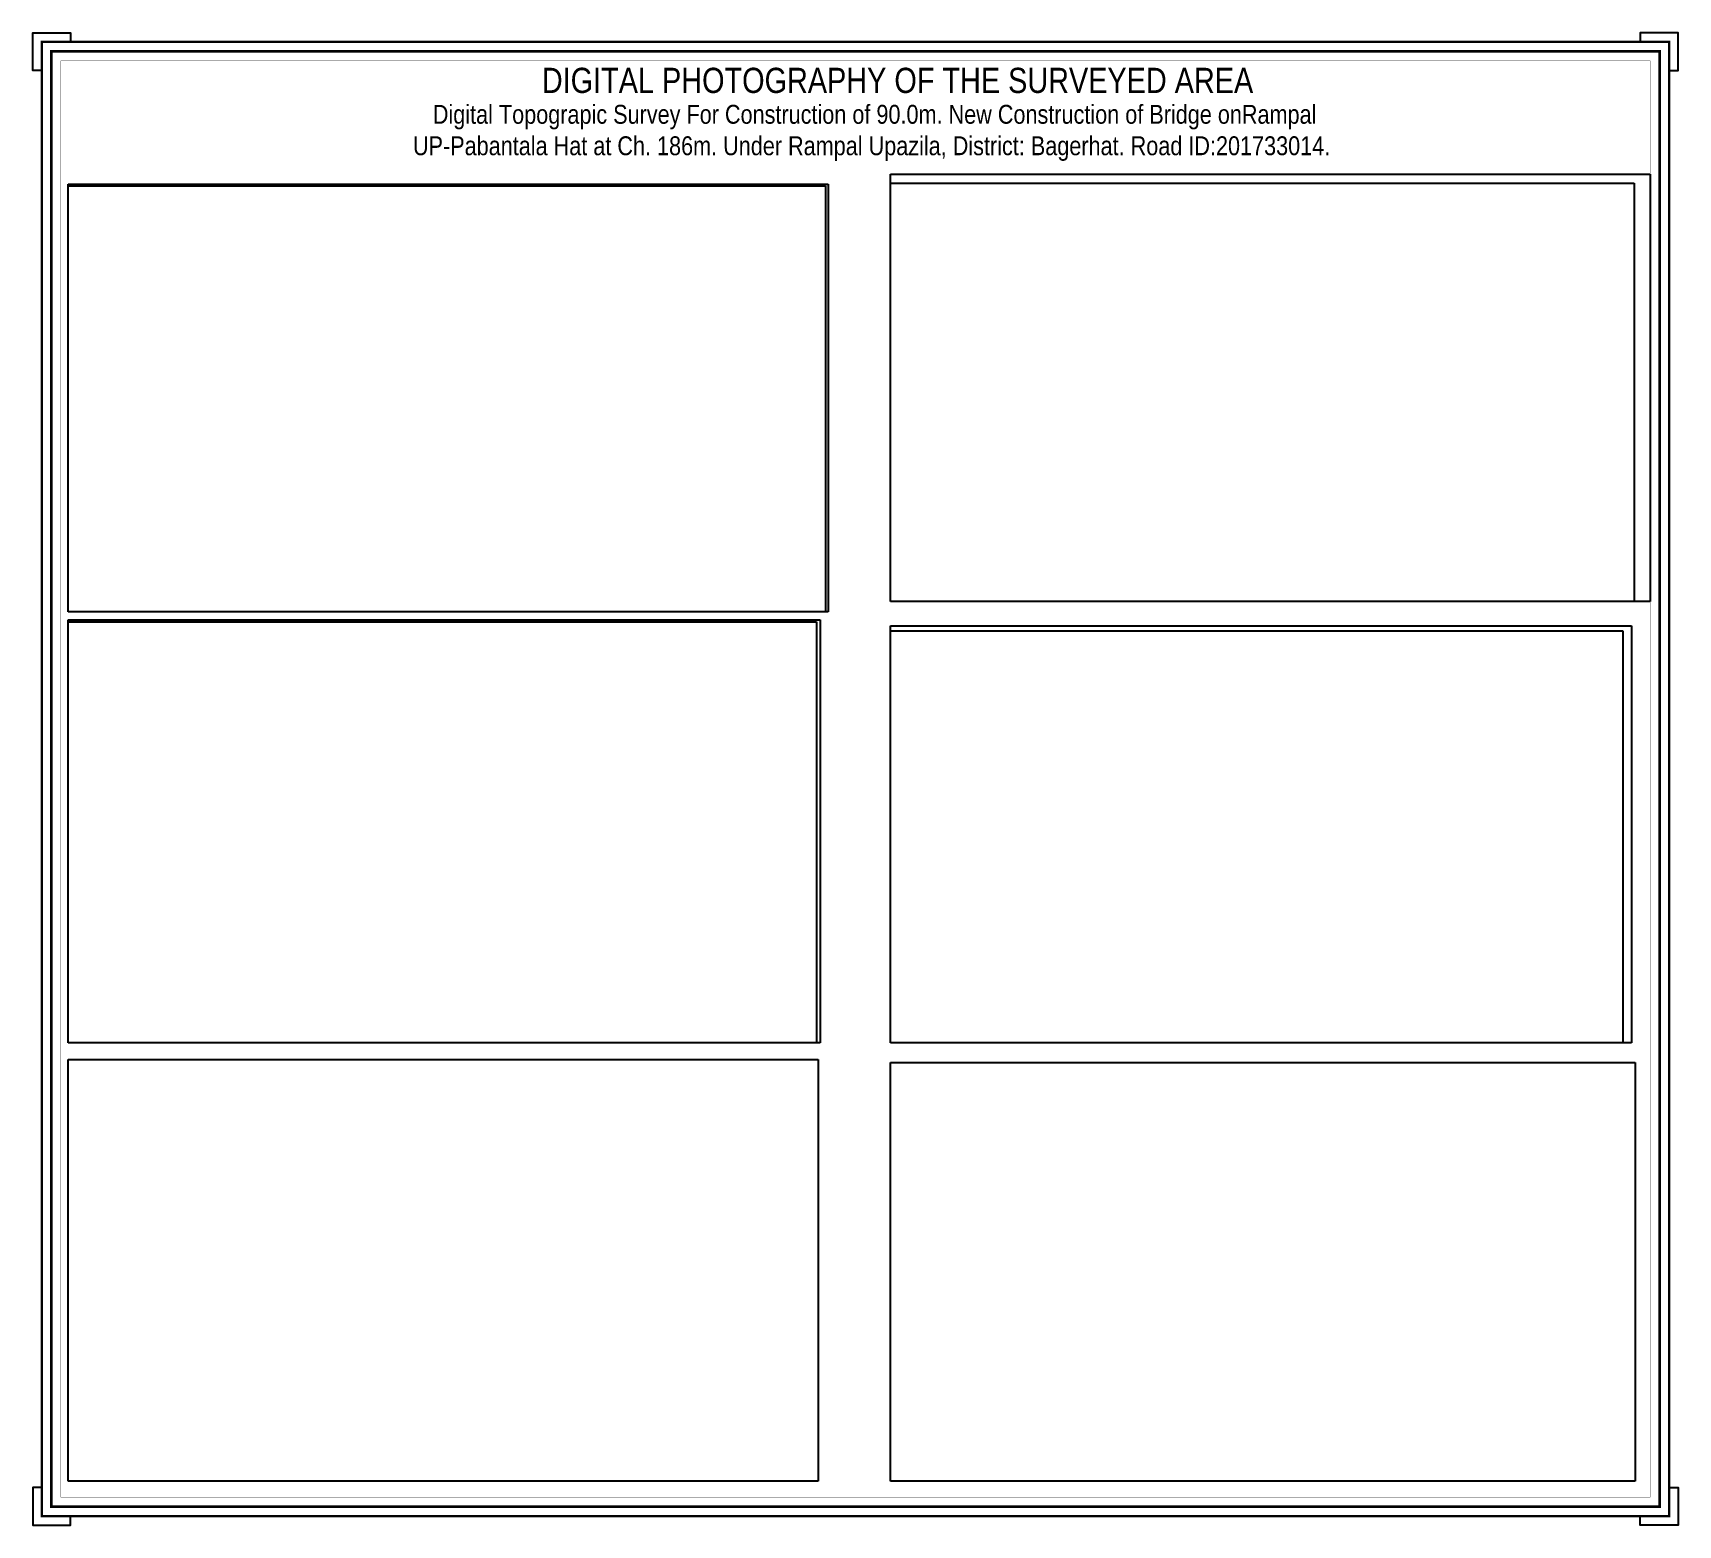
# Model space of a CAD drawing. Header units: inches. Extents: x 771028 to 773337, y 2500430 to 2500783.
# Drawn here: x 771945.2 to 772180.4, y 2500454.8 to 2500668.2 of the extents above; entities that cross this region are included whole.
import ezdxf

# ---------------------------------------------------------------- set-up
doc = ezdxf.new("R2010")
doc.units = ezdxf.units.IN
doc.header["$MEASUREMENT"] = 0
doc.layers.add('Chainage_TXT', color=7, linetype='Continuous')
doc.layers.add('text', color=7, linetype='Continuous')
doc.layers.add('Frame', color=7, linetype='Continuous', lineweight=9)
doc.layers.add('Profail', color=5, linetype='Continuous', lineweight=18)
doc.styles.get("Standard").update_dxf_attribs({"font": 'arial.ttf', "height": 1})
doc.styles.add('SWIS', font='swissc.ttf')
picture_1 = doc.add_image_def('image1.jpeg', size_in_pixel=(1600, 900))
picture_2 = doc.add_image_def('image2.jpeg', size_in_pixel=(1600, 900))
picture_3 = doc.add_image_def('image3.jpeg', size_in_pixel=(1600, 900))
picture_4 = doc.add_image_def('image4.jpeg', size_in_pixel=(900, 1600))
picture_5 = doc.add_image_def('image5.jpeg', size_in_pixel=(1600, 900))
picture_6 = doc.add_image_def('image6.jpeg', size_in_pixel=(1600, 900))
picture_7 = doc.add_image_def('image7.jpeg', size_in_pixel=(1600, 900))
picture_8 = doc.add_image_def('image8.jpeg', size_in_pixel=(1600, 900))
picture_9 = doc.add_image_def('image9.jpeg', size_in_pixel=(1600, 900))
picture_10 = doc.add_image_def('image10.jpeg', size_in_pixel=(1600, 900))
picture_11 = doc.add_image_def('image11.jpeg', size_in_pixel=(900, 1600))
picture_12 = doc.add_image_def('image12.jpeg', size_in_pixel=(900, 1600))

msp = doc.modelspace()

# ---------------------------------------------------------------- texts
at = {"layer": 'Profail', "lineweight": 5, "ltscale": 50, "insert": (772065.116, 2500657.935, -52.231), "char_height": 2.7, "width": 143.69705, "attachment_point": 2}
msp.add_mtext('{\\fSwis721 Cn BT|b0|i0|c0|p34; Digital Topograpic Survey For Construction of 90.0m. New Construction of Bridge onRampal UP-Pabantala Hat at Ch. 186m. Under Rampal Upazila, District: Bagerhat. Road ID:201733014.}', dxfattribs=at)
at = {"layer": 'text', "lineweight": 5, "ltscale": 0.5, "insert": (772017.96, 2500663.234, -7.957), "char_height": 3.6, "width": 176.0372, "attachment_point": 1, "style": 'SWIS'}
msp.add_mtext('DIGITAL PHOTOGRAPHY OF THE SURVEYED AREA', dxfattribs=at)

# ---------------------------------------------------------------- linework, layer by layer
at = {"color": 7, "lineweight": 25}
for points, const_width in [([(771947.823, 2500665.584), (772177.801, 2500665.584), (772177.801, 2500457.475), (771947.823, 2500457.475)], 0.406), ([(771949.178, 2500664.229), (772176.446, 2500664.229), (772176.446, 2500458.83), (771949.178, 2500458.83)], 0.0341)]:
    msp.add_lwpolyline(points, close=True, dxfattribs=dict(at, const_width=const_width))
at = {"layer": 'Defpoints', "color": 1, "lineweight": -2}
for points in [[(771946.469, 2500662.824), (771945.183, 2500662.824), (771945.183, 2500668.224), (771950.583, 2500668.224), (771950.583, 2500666.939)], [(772179.156, 2500662.824), (772180.441, 2500662.824), (772180.441, 2500668.224), (772175.041, 2500668.224), (772175.041, 2500666.939)], [(771946.469, 2500460.235), (771945.183, 2500460.235), (771945.183, 2500454.835), (771950.583, 2500454.835), (771950.583, 2500456.121)], [(772179.156, 2500460.235), (772180.441, 2500460.235), (772180.441, 2500454.835), (772175.041, 2500454.835), (772175.041, 2500456.121)]]:
    msp.add_lwpolyline(points, dxfattribs=at)
at = {"layer": 'Frame', "color": 7, "const_width": 0.341}
msp.add_lwpolyline([(771946.469, 2500666.939), (772179.156, 2500666.939), (772179.156, 2500456.121), (771946.469, 2500456.121)], close=True, dxfattribs=at)

msp.set_redraw_order([(e.dxf.handle, doc.entitydb.next_handle()) for e in msp.query("TEXT MTEXT ATTDEF DIMENSION ARC_DIMENSION")])  # texts and dimensions are drawn at this point

# ---------------------------------------------------------------- pictures from other files: only their frames are drawn
at = {"layer": 'Chainage_TXT'}
image = msp.add_image(picture_6, insert=(772067.812, 2500586.924), size_in_units=(108.634, 61.107), dxfattribs=at)
image.dxf.flags = 7
image = msp.add_image(picture_5, insert=(771950.233, 2500585.441), size_in_units=(108.692, 61.139), dxfattribs=at)
image.dxf.flags = 7
image = msp.add_image(picture_7, insert=(771950.233, 2500585.441), size_in_units=(108.278, 60.906), dxfattribs=at)
image.dxf.flags = 7
image = msp.add_image(picture_8, insert=(772067.812, 2500586.924), size_in_units=(106.363, 59.829), dxfattribs=at)
image.dxf.flags = 7
image = msp.add_image(picture_1, insert=(771950.233, 2500523.822), size_in_units=(107.539, 60.491), dxfattribs=at)
image.dxf.flags = 7
image = msp.add_image(picture_9, insert=(771950.233, 2500523.822), size_in_units=(107.019, 60.198), dxfattribs=at)
image.dxf.flags = 7
image = msp.add_image(picture_2, insert=(772067.812, 2500523.822), size_in_units=(105.968, 59.607), dxfattribs=at)
image.dxf.flags = 7
image = msp.add_image(picture_10, insert=(772067.812, 2500523.822), size_in_units=(104.724, 58.907), dxfattribs=at)
image.dxf.flags = 7
image = msp.add_image(picture_3, insert=(771950.233, 2500461.104), size_in_units=(107.243, 60.324), dxfattribs=at)
image.dxf.flags = 7
image = msp.add_image(picture_11, insert=(771950.233, 2500521.428), size_in_units=(60.324, 107.243), rotation=-90, dxfattribs=at)
image.dxf.flags = 7
image = msp.add_image(picture_4, insert=(772174.311, 2500461.104), size_in_units=(59.906, 106.499), rotation=90, dxfattribs=at)
image.dxf.flags = 7
image = msp.add_image(picture_12, insert=(772067.812, 2500521.01), size_in_units=(59.906, 106.499), rotation=-90, dxfattribs=at)
image.dxf.flags = 7

doc.saveas('drawing.dxf')
